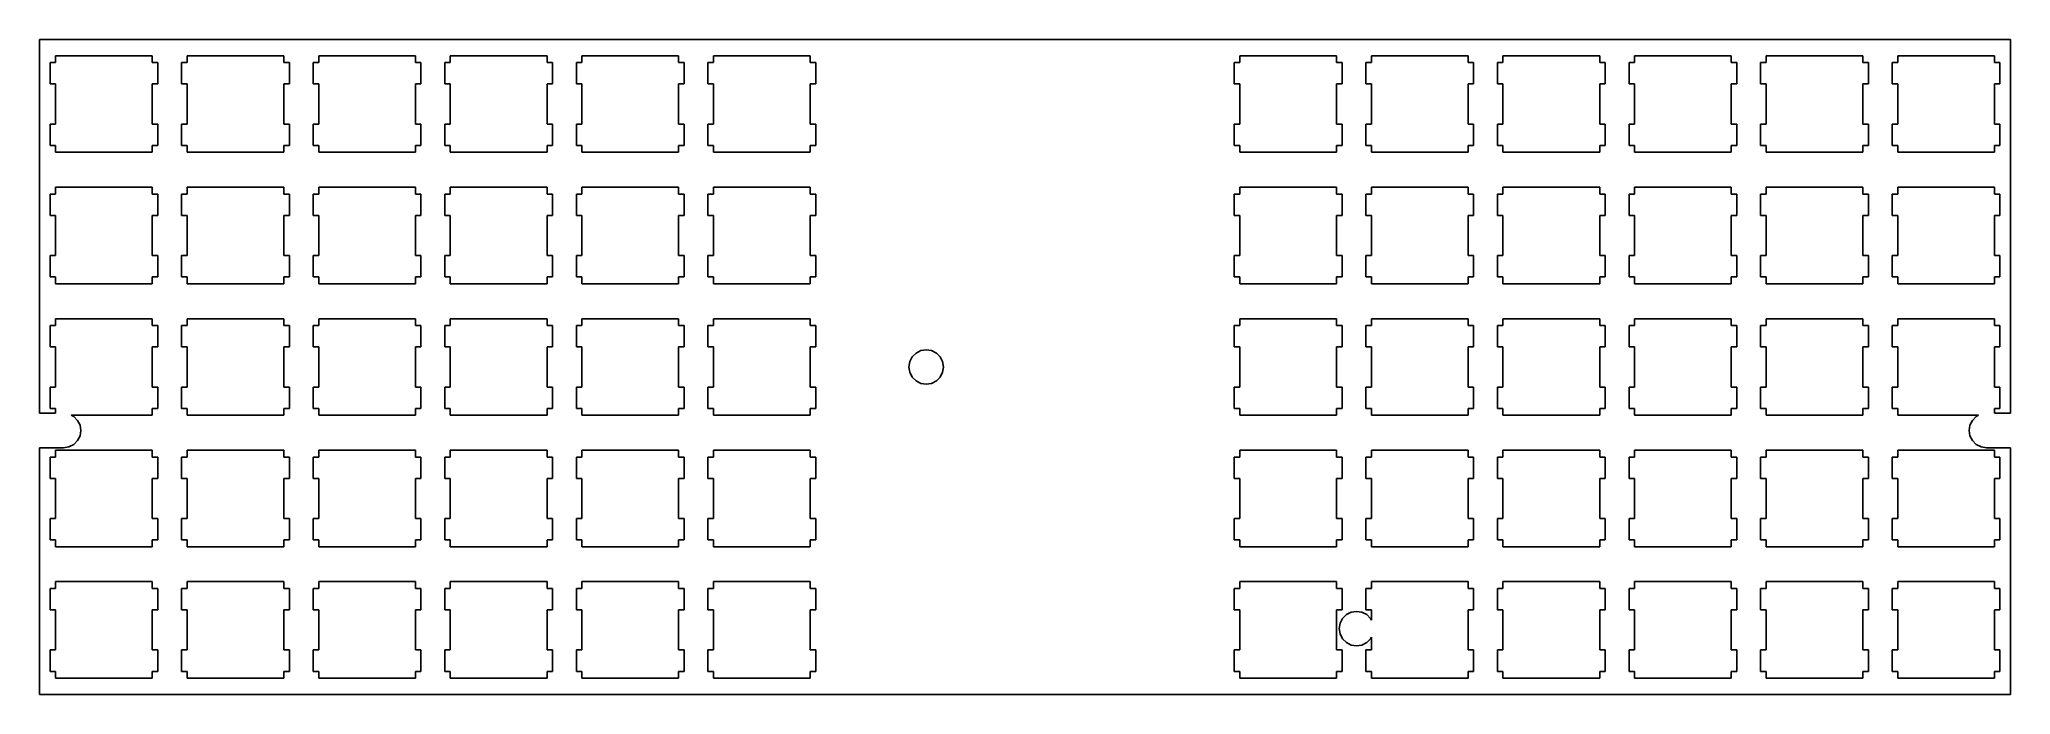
# Model space of a CAD drawing. Extents: x 0 to 285, y 0 to 95.
import ezdxf

# ---------------------------------------------------------------- set-up
doc = ezdxf.new("R2010")
doc.units = 0
doc.layers.get('0').update_dxf_attribs({"linetype": 'CONTINUOUS'})

msp = doc.modelspace()

# ---------------------------------------------------------------- linework, layer by layer
at = {"color": 0}
for p, q in [((0.09508, 40.9924), (0.09508, 95.1548)), ((0.09508, 95.1548), (285.47, 95.1548)), ((285.47, 95.1548), (285.47, 40.9924)), ((2.43086, 91.7938), (1.6316, 91.7938)), ((1.6316, 91.7938), (1.6316, 88.6933)), ((2.43086, 92.7929), (2.43086, 91.7938)), ((16.4331, 92.7929), (2.43086, 92.7929)), ((16.4331, 91.7938), (16.4331, 92.7929)), ((17.231, 91.7938), (16.4331, 91.7938)), ((17.231, 88.6933), (17.231, 91.7938)), ((21.4809, 91.7938), (20.683, 91.7938)), ((20.683, 91.7938), (20.683, 88.6933)), ((21.4809, 92.7929), (21.4809, 91.7938)), ((35.4817, 92.7929), (21.4809, 92.7929)), ((35.4817, 91.7938), (35.4817, 92.7929)), ((36.2811, 91.7938), (35.4817, 91.7938)), ((36.2811, 88.6933), (36.2811, 91.7938)), ((40.531, 91.7938), (39.7316, 91.7938)), ((39.7316, 91.7938), (39.7316, 88.6933)), ((40.531, 92.7929), (40.531, 91.7938)), ((54.5317, 92.7929), (40.531, 92.7929)), ((54.5317, 91.7938), (54.5317, 92.7929)), ((55.3311, 91.7938), (54.5317, 91.7938)), ((55.3311, 88.6933), (55.3311, 91.7938)), ((59.581, 91.7938), (58.7816, 91.7938)), ((58.7816, 91.7938), (58.7816, 88.6933)), ((59.581, 92.7929), (59.581, 91.7938)), ((73.5817, 92.7929), (59.581, 92.7929)), ((73.5817, 91.7938), (73.5817, 92.7929)), ((74.3825, 91.7938), (73.5817, 91.7938)), ((74.3825, 88.6933), (74.3825, 91.7938)), ((78.6324, 91.7938), (77.8316, 91.7938)), ((77.8316, 91.7938), (77.8316, 88.6933)), ((78.6324, 92.7929), (78.6324, 91.7938)), ((92.6331, 92.7929), (78.6324, 92.7929)), ((92.6331, 91.7938), (92.6331, 92.7929)), ((93.4325, 91.7938), (92.6331, 91.7938)), ((93.4325, 88.6933), (93.4325, 91.7938)), ((97.6824, 91.7938), (96.883, 91.7938)), ((96.883, 91.7938), (96.883, 88.6933)), ((97.6824, 92.7929), (97.6824, 91.7938)), ((111.683, 92.7929), (97.6824, 92.7929)), ((111.683, 91.7938), (111.683, 92.7929)), ((112.482, 91.7938), (111.683, 91.7938)), ((112.482, 88.6933), (112.482, 91.7938)), ((173.882, 91.7938), (173.082, 91.7938)), ((173.082, 91.7938), (173.082, 88.6933)), ((173.882, 92.7929), (173.882, 91.7938)), ((187.883, 92.7929), (173.882, 92.7929)), ((187.883, 91.7938), (187.883, 92.7929)), ((188.681, 91.7938), (187.883, 91.7938)), ((188.681, 88.6933), (188.681, 91.7938)), ((192.931, 91.7938), (192.133, 91.7938)), ((192.133, 91.7938), (192.133, 88.6933)), ((192.931, 92.7929), (192.931, 91.7938)), ((206.932, 92.7929), (192.931, 92.7929)), ((206.932, 91.7938), (206.932, 92.7929)), ((207.732, 91.7938), (206.932, 91.7938)), ((207.732, 88.6933), (207.732, 91.7938)), ((211.982, 91.7938), (211.182, 91.7938)), ((211.182, 91.7938), (211.182, 88.6933)), ((211.982, 92.7929), (211.982, 91.7938)), ((225.983, 92.7929), (211.982, 92.7929)), ((225.983, 91.7938), (225.983, 92.7929)), ((226.782, 91.7938), (225.983, 91.7938)), ((226.782, 88.6933), (226.782, 91.7938)), ((231.032, 91.7938), (230.233, 91.7938)), ((230.233, 91.7938), (230.233, 88.6933)), ((231.032, 92.7929), (231.032, 91.7938)), ((245.033, 92.7929), (231.032, 92.7929)), ((245.033, 91.7938), (245.033, 92.7929)), ((245.831, 91.7938), (245.033, 91.7938)), ((245.831, 88.6933), (245.831, 91.7938)), ((250.081, 91.7938), (249.283, 91.7938)), ((249.283, 91.7938), (249.283, 88.6933)), ((250.081, 92.7929), (250.081, 91.7938)), ((264.082, 92.7929), (250.081, 92.7929)), ((264.082, 91.7938), (264.082, 92.7929)), ((264.881, 91.7938), (264.082, 91.7938)), ((264.881, 88.6933), (264.881, 91.7938)), ((269.131, 91.7938), (268.332, 91.7938)), ((268.332, 91.7938), (268.332, 88.6933)), ((269.131, 92.7929), (269.131, 91.7938)), ((283.132, 92.7929), (269.131, 92.7929)), ((283.132, 91.7938), (283.132, 92.7929)), ((283.931, 91.7938), (283.132, 91.7938)), ((283.931, 88.6933), (283.931, 91.7938)), ((1.6316, 88.6933), (2.43086, 88.6933)), ((2.43086, 88.6933), (2.43086, 82.8933)), ((16.4331, 82.8933), (16.4331, 88.6933)), ((16.4331, 88.6933), (17.231, 88.6933)), ((20.683, 88.6933), (21.4809, 88.6933)), ((21.4809, 88.6933), (21.4809, 82.8933)), ((35.4817, 82.8933), (35.4817, 88.6933)), ((35.4817, 88.6933), (36.2811, 88.6933)), ((39.7316, 88.6933), (40.531, 88.6933)), ((40.531, 88.6933), (40.531, 82.8933)), ((54.5317, 82.8933), (54.5317, 88.6933)), ((54.5317, 88.6933), (55.3311, 88.6933)), ((58.7816, 88.6933), (59.581, 88.6933)), ((59.581, 88.6933), (59.581, 82.8933)), ((73.5817, 82.8933), (73.5817, 88.6933)), ((73.5817, 88.6933), (74.3825, 88.6933)), ((77.8316, 88.6933), (78.6324, 88.6933)), ((78.6324, 88.6933), (78.6324, 82.8933)), ((92.6331, 82.8933), (92.6331, 88.6933)), ((92.6331, 88.6933), (93.4325, 88.6933)), ((96.883, 88.6933), (97.6824, 88.6933)), ((97.6824, 88.6933), (97.6824, 82.8933)), ((111.683, 82.8933), (111.683, 88.6933)), ((111.683, 88.6933), (112.482, 88.6933)), ((173.082, 88.6933), (173.882, 88.6933)), ((173.882, 88.6933), (173.882, 82.8933)), ((187.883, 82.8933), (187.883, 88.6933)), ((187.883, 88.6933), (188.681, 88.6933)), ((192.133, 88.6933), (192.931, 88.6933)), ((192.931, 88.6933), (192.931, 82.8933)), ((206.932, 82.8933), (206.932, 88.6933)), ((206.932, 88.6933), (207.732, 88.6933)), ((211.182, 88.6933), (211.982, 88.6933)), ((211.982, 88.6933), (211.982, 82.8933)), ((225.983, 82.8933), (225.983, 88.6933)), ((225.983, 88.6933), (226.782, 88.6933)), ((230.233, 88.6933), (231.032, 88.6933)), ((231.032, 88.6933), (231.032, 82.8933)), ((245.033, 82.8933), (245.033, 88.6933)), ((245.033, 88.6933), (245.831, 88.6933)), ((249.283, 88.6933), (250.081, 88.6933)), ((250.081, 88.6933), (250.081, 82.8933)), ((264.082, 82.8933), (264.082, 88.6933)), ((264.082, 88.6933), (264.881, 88.6933)), ((268.332, 88.6933), (269.131, 88.6933)), ((269.131, 88.6933), (269.131, 82.8933)), ((283.132, 82.8933), (283.132, 88.6933)), ((283.132, 88.6933), (283.931, 88.6933)), ((2.43086, 82.8933), (1.6316, 82.8933)), ((1.6316, 82.8933), (1.6316, 79.7941)), ((17.231, 82.8933), (16.4331, 82.8933)), ((17.231, 79.7941), (17.231, 82.8933)), ((21.4809, 82.8933), (20.683, 82.8933)), ((20.683, 82.8933), (20.683, 79.7941)), ((36.2811, 82.8933), (35.4817, 82.8933)), ((36.2811, 79.7941), (36.2811, 82.8933)), ((40.531, 82.8933), (39.7316, 82.8933)), ((39.7316, 82.8933), (39.7316, 79.7941)), ((55.3311, 82.8933), (54.5317, 82.8933)), ((55.3311, 79.7941), (55.3311, 82.8933)), ((59.581, 82.8933), (58.7816, 82.8933)), ((58.7816, 82.8933), (58.7816, 79.7941)), ((74.3825, 82.8933), (73.5817, 82.8933)), ((74.3825, 79.7941), (74.3825, 82.8933)), ((78.6324, 82.8933), (77.8316, 82.8933)), ((77.8316, 82.8933), (77.8316, 79.7941)), ((93.4325, 82.8933), (92.6331, 82.8933)), ((93.4325, 79.7941), (93.4325, 82.8933)), ((97.6824, 82.8933), (96.883, 82.8933)), ((96.883, 82.8933), (96.883, 79.7941)), ((112.482, 82.8933), (111.683, 82.8933)), ((112.482, 79.7941), (112.482, 82.8933)), ((173.882, 82.8933), (173.082, 82.8933)), ((173.082, 82.8933), (173.082, 79.7941)), ((188.681, 82.8933), (187.883, 82.8933)), ((188.681, 79.7941), (188.681, 82.8933)), ((192.931, 82.8933), (192.133, 82.8933)), ((192.133, 82.8933), (192.133, 79.7941)), ((207.732, 82.8933), (206.932, 82.8933)), ((207.732, 79.7941), (207.732, 82.8933)), ((211.982, 82.8933), (211.182, 82.8933)), ((211.182, 82.8933), (211.182, 79.7941)), ((226.782, 82.8933), (225.983, 82.8933)), ((226.782, 79.7941), (226.782, 82.8933)), ((231.032, 82.8933), (230.233, 82.8933)), ((230.233, 82.8933), (230.233, 79.7941)), ((245.831, 82.8933), (245.033, 82.8933)), ((245.831, 79.7941), (245.831, 82.8933)), ((250.081, 82.8933), (249.283, 82.8933)), ((249.283, 82.8933), (249.283, 79.7941)), ((264.881, 82.8933), (264.082, 82.8933)), ((264.881, 79.7941), (264.881, 82.8933)), ((269.131, 82.8933), (268.332, 82.8933)), ((268.332, 82.8933), (268.332, 79.7941)), ((283.931, 82.8933), (283.132, 82.8933)), ((283.931, 79.7941), (283.931, 82.8933)), ((1.6316, 79.7941), (2.43086, 79.7941)), ((2.43086, 79.7941), (2.43086, 78.7936)), ((2.43086, 78.7936), (16.4331, 78.7936)), ((16.4331, 78.7936), (16.4331, 79.7941)), ((16.4331, 79.7941), (17.231, 79.7941)), ((20.683, 79.7941), (21.4809, 79.7941)), ((21.4809, 79.7941), (21.4809, 78.7936)), ((21.4809, 78.7936), (35.4817, 78.7936)), ((35.4817, 78.7936), (35.4817, 79.7941)), ((35.4817, 79.7941), (36.2811, 79.7941)), ((39.7316, 79.7941), (40.531, 79.7941)), ((40.531, 79.7941), (40.531, 78.7936)), ((40.531, 78.7936), (54.5317, 78.7936)), ((54.5317, 78.7936), (54.5317, 79.7941)), ((54.5317, 79.7941), (55.3311, 79.7941)), ((58.7816, 79.7941), (59.581, 79.7941)), ((59.581, 79.7941), (59.581, 78.7936)), ((59.581, 78.7936), (73.5817, 78.7936)), ((73.5817, 78.7936), (73.5817, 79.7941)), ((73.5817, 79.7941), (74.3825, 79.7941)), ((77.8316, 79.7941), (78.6324, 79.7941)), ((78.6324, 79.7941), (78.6324, 78.7936)), ((78.6324, 78.7936), (92.6331, 78.7936)), ((92.6331, 78.7936), (92.6331, 79.7941)), ((92.6331, 79.7941), (93.4325, 79.7941)), ((96.883, 79.7941), (97.6824, 79.7941)), ((97.6824, 79.7941), (97.6824, 78.7936)), ((97.6824, 78.7936), (111.683, 78.7936)), ((111.683, 78.7936), (111.683, 79.7941)), ((111.683, 79.7941), (112.482, 79.7941)), ((173.082, 79.7941), (173.882, 79.7941)), ((173.882, 79.7941), (173.882, 78.7936)), ((173.882, 78.7936), (187.883, 78.7936)), ((187.883, 78.7936), (187.883, 79.7941)), ((187.883, 79.7941), (188.681, 79.7941)), ((192.133, 79.7941), (192.931, 79.7941)), ((192.931, 79.7941), (192.931, 78.7936)), ((192.931, 78.7936), (206.932, 78.7936)), ((206.932, 78.7936), (206.932, 79.7941)), ((206.932, 79.7941), (207.732, 79.7941)), ((211.182, 79.7941), (211.982, 79.7941)), ((211.982, 79.7941), (211.982, 78.7936)), ((211.982, 78.7936), (225.983, 78.7936)), ((225.983, 78.7936), (225.983, 79.7941)), ((225.983, 79.7941), (226.782, 79.7941)), ((230.233, 79.7941), (231.032, 79.7941)), ((231.032, 79.7941), (231.032, 78.7936)), ((231.032, 78.7936), (245.033, 78.7936)), ((245.033, 78.7936), (245.033, 79.7941)), ((245.033, 79.7941), (245.831, 79.7941)), ((249.283, 79.7941), (250.081, 79.7941)), ((250.081, 79.7941), (250.081, 78.7936)), ((250.081, 78.7936), (264.082, 78.7936)), ((264.082, 78.7936), (264.082, 79.7941)), ((264.082, 79.7941), (264.881, 79.7941)), ((268.332, 79.7941), (269.131, 79.7941)), ((269.131, 79.7941), (269.131, 78.7936)), ((269.131, 78.7936), (283.132, 78.7936)), ((283.132, 78.7936), (283.132, 79.7941)), ((283.132, 79.7941), (283.931, 79.7941)), ((2.43086, 72.7438), (1.6316, 72.7438)), ((1.6316, 72.7438), (1.6316, 69.6433)), ((2.43086, 73.7429), (2.43086, 72.7438)), ((16.4331, 73.7429), (2.43086, 73.7429)), ((16.4331, 72.7438), (16.4331, 73.7429)), ((17.231, 72.7438), (16.4331, 72.7438)), ((17.231, 69.6433), (17.231, 72.7438)), ((21.4809, 72.7438), (20.683, 72.7438)), ((20.683, 72.7438), (20.683, 69.6433)), ((21.4809, 73.7429), (21.4809, 72.7438)), ((35.4817, 73.7429), (21.4809, 73.7429)), ((35.4817, 72.7438), (35.4817, 73.7429)), ((36.2811, 72.7438), (35.4817, 72.7438)), ((36.2811, 69.6433), (36.2811, 72.7438)), ((40.531, 72.7438), (39.7316, 72.7438)), ((39.7316, 72.7438), (39.7316, 69.6433)), ((40.531, 73.7429), (40.531, 72.7438)), ((54.5317, 73.7429), (40.531, 73.7429)), ((54.5317, 72.7438), (54.5317, 73.7429)), ((55.3311, 72.7438), (54.5317, 72.7438)), ((55.3311, 69.6433), (55.3311, 72.7438)), ((59.581, 72.7438), (58.7816, 72.7438)), ((58.7816, 72.7438), (58.7816, 69.6433)), ((59.581, 73.7429), (59.581, 72.7438)), ((73.5817, 73.7429), (59.581, 73.7429)), ((73.5817, 72.7438), (73.5817, 73.7429)), ((74.3825, 72.7438), (73.5817, 72.7438)), ((74.3825, 69.6433), (74.3825, 72.7438)), ((78.6324, 72.7438), (77.8316, 72.7438)), ((77.8316, 72.7438), (77.8316, 69.6433)), ((78.6324, 73.7429), (78.6324, 72.7438)), ((92.6331, 73.7429), (78.6324, 73.7429)), ((92.6331, 72.7438), (92.6331, 73.7429)), ((93.4325, 72.7438), (92.6331, 72.7438)), ((93.4325, 69.6433), (93.4325, 72.7438)), ((97.6824, 72.7438), (96.883, 72.7438)), ((96.883, 72.7438), (96.883, 69.6433)), ((97.6824, 73.7429), (97.6824, 72.7438)), ((111.683, 73.7429), (97.6824, 73.7429)), ((111.683, 72.7438), (111.683, 73.7429)), ((112.482, 72.7438), (111.683, 72.7438)), ((112.482, 69.6433), (112.482, 72.7438)), ((173.882, 72.7438), (173.082, 72.7438)), ((173.082, 72.7438), (173.082, 69.6433)), ((173.882, 73.7429), (173.882, 72.7438)), ((187.883, 73.7429), (173.882, 73.7429)), ((187.883, 72.7438), (187.883, 73.7429)), ((188.681, 72.7438), (187.883, 72.7438)), ((188.681, 69.6433), (188.681, 72.7438)), ((192.931, 72.7438), (192.133, 72.7438)), ((192.133, 72.7438), (192.133, 69.6433)), ((192.931, 73.7429), (192.931, 72.7438)), ((206.932, 73.7429), (192.931, 73.7429)), ((206.932, 72.7438), (206.932, 73.7429)), ((207.732, 72.7438), (206.932, 72.7438)), ((207.732, 69.6433), (207.732, 72.7438)), ((211.982, 72.7438), (211.182, 72.7438)), ((211.182, 72.7438), (211.182, 69.6433)), ((211.982, 73.7429), (211.982, 72.7438)), ((225.983, 73.7429), (211.982, 73.7429)), ((225.983, 72.7438), (225.983, 73.7429)), ((226.782, 72.7438), (225.983, 72.7438)), ((226.782, 69.6433), (226.782, 72.7438)), ((231.032, 72.7438), (230.233, 72.7438)), ((230.233, 72.7438), (230.233, 69.6433)), ((231.032, 73.7429), (231.032, 72.7438)), ((245.033, 73.7429), (231.032, 73.7429)), ((245.033, 72.7438), (245.033, 73.7429)), ((245.831, 72.7438), (245.033, 72.7438)), ((245.831, 69.6433), (245.831, 72.7438)), ((250.081, 72.7438), (249.283, 72.7438)), ((249.283, 72.7438), (249.283, 69.6433)), ((250.081, 73.7429), (250.081, 72.7438)), ((264.082, 73.7429), (250.081, 73.7429)), ((264.082, 72.7438), (264.082, 73.7429)), ((264.881, 72.7438), (264.082, 72.7438)), ((264.881, 69.6433), (264.881, 72.7438)), ((269.131, 72.7438), (268.332, 72.7438)), ((268.332, 72.7438), (268.332, 69.6433)), ((269.131, 73.7429), (269.131, 72.7438)), ((283.132, 73.7429), (269.131, 73.7429)), ((283.132, 72.7438), (283.132, 73.7429)), ((283.931, 72.7438), (283.132, 72.7438)), ((283.931, 69.6433), (283.931, 72.7438)), ((1.6316, 69.6433), (2.43086, 69.6433)), ((2.43086, 69.6433), (2.43086, 63.8433)), ((16.4331, 63.8433), (16.4331, 69.6433)), ((16.4331, 69.6433), (17.231, 69.6433)), ((20.683, 69.6433), (21.4809, 69.6433)), ((21.4809, 69.6433), (21.4809, 63.8433)), ((35.4817, 63.8433), (35.4817, 69.6433)), ((35.4817, 69.6433), (36.2811, 69.6433)), ((39.7316, 69.6433), (40.531, 69.6433)), ((40.531, 69.6433), (40.531, 63.8433)), ((54.5317, 63.8433), (54.5317, 69.6433)), ((54.5317, 69.6433), (55.3311, 69.6433)), ((58.7816, 69.6433), (59.581, 69.6433)), ((59.581, 69.6433), (59.581, 63.8433)), ((73.5817, 63.8433), (73.5817, 69.6433)), ((73.5817, 69.6433), (74.3825, 69.6433)), ((77.8316, 69.6433), (78.6324, 69.6433)), ((78.6324, 69.6433), (78.6324, 63.8433)), ((92.6331, 63.8433), (92.6331, 69.6433)), ((92.6331, 69.6433), (93.4325, 69.6433)), ((96.883, 69.6433), (97.6824, 69.6433)), ((97.6824, 69.6433), (97.6824, 63.8433)), ((111.683, 63.8433), (111.683, 69.6433)), ((111.683, 69.6433), (112.482, 69.6433)), ((173.082, 69.6433), (173.882, 69.6433)), ((173.882, 69.6433), (173.882, 63.8433)), ((187.883, 63.8433), (187.883, 69.6433)), ((187.883, 69.6433), (188.681, 69.6433)), ((192.133, 69.6433), (192.931, 69.6433)), ((192.931, 69.6433), (192.931, 63.8433)), ((206.932, 63.8433), (206.932, 69.6433)), ((206.932, 69.6433), (207.732, 69.6433)), ((211.182, 69.6433), (211.982, 69.6433)), ((211.982, 69.6433), (211.982, 63.8433)), ((225.983, 63.8433), (225.983, 69.6433)), ((225.983, 69.6433), (226.782, 69.6433)), ((230.233, 69.6433), (231.032, 69.6433)), ((231.032, 69.6433), (231.032, 63.8433)), ((245.033, 63.8433), (245.033, 69.6433)), ((245.033, 69.6433), (245.831, 69.6433)), ((249.283, 69.6433), (250.081, 69.6433)), ((250.081, 69.6433), (250.081, 63.8433)), ((264.082, 63.8433), (264.082, 69.6433)), ((264.082, 69.6433), (264.881, 69.6433)), ((268.332, 69.6433), (269.131, 69.6433)), ((269.131, 69.6433), (269.131, 63.8433)), ((283.132, 63.8433), (283.132, 69.6433)), ((283.132, 69.6433), (283.931, 69.6433)), ((2.43086, 63.8433), (1.6316, 63.8433)), ((1.6316, 63.8433), (1.6316, 60.7441)), ((17.231, 63.8433), (16.4331, 63.8433)), ((17.231, 60.7441), (17.231, 63.8433)), ((21.4809, 63.8433), (20.683, 63.8433)), ((20.683, 63.8433), (20.683, 60.7441)), ((36.2811, 63.8433), (35.4817, 63.8433)), ((36.2811, 60.7441), (36.2811, 63.8433)), ((40.531, 63.8433), (39.7316, 63.8433)), ((39.7316, 63.8433), (39.7316, 60.7441)), ((55.3311, 63.8433), (54.5317, 63.8433)), ((55.3311, 60.7441), (55.3311, 63.8433)), ((59.581, 63.8433), (58.7816, 63.8433)), ((58.7816, 63.8433), (58.7816, 60.7441)), ((74.3825, 63.8433), (73.5817, 63.8433)), ((74.3825, 60.7441), (74.3825, 63.8433)), ((78.6324, 63.8433), (77.8316, 63.8433)), ((77.8316, 63.8433), (77.8316, 60.7441)), ((93.4325, 63.8433), (92.6331, 63.8433)), ((93.4325, 60.7441), (93.4325, 63.8433)), ((97.6824, 63.8433), (96.883, 63.8433)), ((96.883, 63.8433), (96.883, 60.7441)), ((112.482, 63.8433), (111.683, 63.8433)), ((112.482, 60.7441), (112.482, 63.8433)), ((173.882, 63.8433), (173.082, 63.8433)), ((173.082, 63.8433), (173.082, 60.7441)), ((188.681, 63.8433), (187.883, 63.8433)), ((188.681, 60.7441), (188.681, 63.8433)), ((192.931, 63.8433), (192.133, 63.8433)), ((192.133, 63.8433), (192.133, 60.7441)), ((207.732, 63.8433), (206.932, 63.8433)), ((207.732, 60.7441), (207.732, 63.8433)), ((211.982, 63.8433), (211.182, 63.8433)), ((211.182, 63.8433), (211.182, 60.7441)), ((226.782, 63.8433), (225.983, 63.8433)), ((226.782, 60.7441), (226.782, 63.8433)), ((231.032, 63.8433), (230.233, 63.8433)), ((230.233, 63.8433), (230.233, 60.7441)), ((245.831, 63.8433), (245.033, 63.8433)), ((245.831, 60.7441), (245.831, 63.8433)), ((250.081, 63.8433), (249.283, 63.8433)), ((249.283, 63.8433), (249.283, 60.7441)), ((264.881, 63.8433), (264.082, 63.8433)), ((264.881, 60.7441), (264.881, 63.8433)), ((269.131, 63.8433), (268.332, 63.8433)), ((268.332, 63.8433), (268.332, 60.7441)), ((283.931, 63.8433), (283.132, 63.8433)), ((283.931, 60.7441), (283.931, 63.8433)), ((1.6316, 60.7441), (2.43086, 60.7441)), ((2.43086, 60.7441), (2.43086, 59.7436)), ((16.4331, 59.7436), (16.4331, 60.7441)), ((16.4331, 60.7441), (17.231, 60.7441)), ((20.683, 60.7441), (21.4809, 60.7441)), ((21.4809, 60.7441), (21.4809, 59.7436)), ((35.4817, 59.7436), (35.4817, 60.7441)), ((35.4817, 60.7441), (36.2811, 60.7441)), ((39.7316, 60.7441), (40.531, 60.7441)), ((40.531, 60.7441), (40.531, 59.7436)), ((54.5317, 59.7436), (54.5317, 60.7441)), ((54.5317, 60.7441), (55.3311, 60.7441)), ((58.7816, 60.7441), (59.581, 60.7441)), ((59.581, 60.7441), (59.581, 59.7436)), ((73.5817, 59.7436), (73.5817, 60.7441)), ((73.5817, 60.7441), (74.3825, 60.7441)), ((77.8316, 60.7441), (78.6324, 60.7441)), ((78.6324, 60.7441), (78.6324, 59.7436)), ((92.6331, 59.7436), (92.6331, 60.7441)), ((92.6331, 60.7441), (93.4325, 60.7441)), ((96.883, 60.7441), (97.6824, 60.7441)), ((97.6824, 60.7441), (97.6824, 59.7436)), ((111.683, 59.7436), (111.683, 60.7441)), ((111.683, 60.7441), (112.482, 60.7441)), ((173.082, 60.7441), (173.882, 60.7441)), ((173.882, 60.7441), (173.882, 59.7436)), ((187.883, 59.7436), (187.883, 60.7441)), ((187.883, 60.7441), (188.681, 60.7441)), ((192.133, 60.7441), (192.931, 60.7441)), ((192.931, 60.7441), (192.931, 59.7436)), ((206.932, 59.7436), (206.932, 60.7441)), ((206.932, 60.7441), (207.732, 60.7441)), ((211.182, 60.7441), (211.982, 60.7441)), ((211.982, 60.7441), (211.982, 59.7436)), ((225.983, 59.7436), (225.983, 60.7441)), ((225.983, 60.7441), (226.782, 60.7441)), ((230.233, 60.7441), (231.032, 60.7441)), ((231.032, 60.7441), (231.032, 59.7436)), ((245.033, 59.7436), (245.033, 60.7441)), ((245.033, 60.7441), (245.831, 60.7441)), ((249.283, 60.7441), (250.081, 60.7441)), ((250.081, 60.7441), (250.081, 59.7436)), ((264.082, 59.7436), (264.082, 60.7441)), ((264.082, 60.7441), (264.881, 60.7441)), ((268.332, 60.7441), (269.131, 60.7441)), ((269.131, 60.7441), (269.131, 59.7436)), ((283.132, 59.7436), (283.132, 60.7441)), ((283.132, 60.7441), (283.931, 60.7441)), ((2.43086, 59.7436), (16.4331, 59.7436)), ((21.4809, 59.7436), (35.4817, 59.7436)), ((40.531, 59.7436), (54.5317, 59.7436)), ((59.581, 59.7436), (73.5817, 59.7436)), ((78.6324, 59.7436), (92.6331, 59.7436)), ((97.6824, 59.7436), (111.683, 59.7436)), ((173.882, 59.7436), (187.883, 59.7436)), ((192.931, 59.7436), (206.932, 59.7436)), ((211.982, 59.7436), (225.983, 59.7436)), ((231.032, 59.7436), (245.033, 59.7436)), ((250.081, 59.7436), (264.082, 59.7436)), ((269.131, 59.7436), (283.132, 59.7436)), ((16.4331, 54.6929), (2.43086, 54.6929)), ((2.43086, 54.6929), (2.43086, 53.6924)), ((16.4331, 53.6924), (16.4331, 54.6929)), ((21.4809, 54.6929), (21.4809, 53.6924)), ((35.4817, 54.6929), (21.4809, 54.6929)), ((35.4817, 53.6924), (35.4817, 54.6929)), ((40.531, 54.6929), (40.531, 53.6924)), ((54.5317, 54.6929), (40.531, 54.6929)), ((54.5317, 53.6924), (54.5317, 54.6929)), ((59.581, 54.6929), (59.581, 53.6924)), ((73.5817, 54.6929), (59.581, 54.6929)), ((73.5817, 53.6924), (73.5817, 54.6929)), ((78.6324, 54.6929), (78.6324, 53.6924)), ((92.6331, 54.6929), (78.6324, 54.6929)), ((92.6331, 53.6924), (92.6331, 54.6929)), ((97.6824, 54.6929), (97.6824, 53.6924)), ((111.683, 54.6929), (97.6824, 54.6929)), ((111.683, 53.6924), (111.683, 54.6929)), ((173.882, 54.6929), (173.882, 53.6924)), ((187.883, 54.6929), (173.882, 54.6929)), ((187.883, 53.6924), (187.883, 54.6929)), ((192.931, 54.6929), (192.931, 53.6924)), ((206.932, 54.6929), (192.931, 54.6929)), ((206.932, 53.6924), (206.932, 54.6929)), ((211.982, 54.6929), (211.982, 53.6924)), ((225.983, 54.6929), (211.982, 54.6929)), ((225.983, 53.6924), (225.983, 54.6929)), ((231.032, 54.6929), (231.032, 53.6924)), ((245.033, 54.6929), (231.032, 54.6929)), ((245.033, 53.6924), (245.033, 54.6929)), ((250.081, 54.6929), (250.081, 53.6924)), ((264.082, 54.6929), (250.081, 54.6929)), ((264.082, 53.6924), (264.082, 54.6929)), ((283.132, 54.6929), (269.131, 54.6929)), ((269.131, 54.6929), (269.131, 53.6924)), ((283.132, 53.6924), (283.132, 54.6929)), ((2.43086, 53.6924), (1.6316, 53.6924)), ((1.6316, 53.6924), (1.6316, 50.5933)), ((17.231, 53.6924), (16.4331, 53.6924)), ((17.231, 50.5933), (17.231, 53.6924)), ((21.4809, 53.6924), (20.683, 53.6924)), ((20.683, 53.6924), (20.683, 50.5933)), ((36.2811, 53.6924), (35.4817, 53.6924)), ((36.2811, 50.5933), (36.2811, 53.6924)), ((40.531, 53.6924), (39.7316, 53.6924)), ((39.7316, 53.6924), (39.7316, 50.5933)), ((55.3311, 53.6924), (54.5317, 53.6924)), ((55.3311, 50.5933), (55.3311, 53.6924)), ((59.581, 53.6924), (58.7816, 53.6924)), ((58.7816, 53.6924), (58.7816, 50.5933)), ((74.3825, 53.6924), (73.5817, 53.6924)), ((74.3825, 50.5933), (74.3825, 53.6924)), ((78.6324, 53.6924), (77.8316, 53.6924)), ((77.8316, 53.6924), (77.8316, 50.5933)), ((93.4325, 53.6924), (92.6331, 53.6924)), ((93.4325, 50.5933), (93.4325, 53.6924)), ((97.6824, 53.6924), (96.883, 53.6924)), ((96.883, 53.6924), (96.883, 50.5933)), ((112.482, 53.6924), (111.683, 53.6924)), ((112.482, 50.5933), (112.482, 53.6924)), ((173.882, 53.6924), (173.082, 53.6924)), ((173.082, 53.6924), (173.082, 50.5933)), ((188.681, 53.6924), (187.883, 53.6924)), ((188.681, 50.5933), (188.681, 53.6924)), ((192.931, 53.6924), (192.133, 53.6924)), ((192.133, 53.6924), (192.133, 50.5933)), ((207.732, 53.6924), (206.932, 53.6924)), ((207.732, 50.5933), (207.732, 53.6924)), ((211.982, 53.6924), (211.182, 53.6924)), ((211.182, 53.6924), (211.182, 50.5933)), ((226.782, 53.6924), (225.983, 53.6924)), ((226.782, 50.5933), (226.782, 53.6924)), ((231.032, 53.6924), (230.233, 53.6924)), ((230.233, 53.6924), (230.233, 50.5933)), ((245.831, 53.6924), (245.033, 53.6924)), ((245.831, 50.5933), (245.831, 53.6924)), ((250.081, 53.6924), (249.283, 53.6924)), ((249.283, 53.6924), (249.283, 50.5933)), ((264.881, 53.6924), (264.082, 53.6924)), ((264.881, 50.5933), (264.881, 53.6924)), ((269.131, 53.6924), (268.332, 53.6924)), ((268.332, 53.6924), (268.332, 50.5933)), ((283.931, 53.6924), (283.132, 53.6924)), ((283.931, 50.5933), (283.931, 53.6924)), ((1.6316, 50.5933), (2.43086, 50.5933)), ((2.43086, 50.5933), (2.43086, 44.7933)), ((16.4331, 44.7933), (16.4331, 50.5933)), ((16.4331, 50.5933), (17.231, 50.5933)), ((20.683, 50.5933), (21.4809, 50.5933)), ((21.4809, 50.5933), (21.4809, 44.7933)), ((35.4817, 44.7933), (35.4817, 50.5933)), ((35.4817, 50.5933), (36.2811, 50.5933)), ((39.7316, 50.5933), (40.531, 50.5933)), ((40.531, 50.5933), (40.531, 44.7933)), ((54.5317, 44.7933), (54.5317, 50.5933)), ((54.5317, 50.5933), (55.3311, 50.5933)), ((58.7816, 50.5933), (59.581, 50.5933)), ((59.581, 50.5933), (59.581, 44.7933)), ((73.5817, 44.7933), (73.5817, 50.5933)), ((73.5817, 50.5933), (74.3825, 50.5933)), ((77.8316, 50.5933), (78.6324, 50.5933)), ((78.6324, 50.5933), (78.6324, 44.7933)), ((92.6331, 44.7933), (92.6331, 50.5933)), ((92.6331, 50.5933), (93.4325, 50.5933)), ((96.883, 50.5933), (97.6824, 50.5933)), ((97.6824, 50.5933), (97.6824, 44.7933)), ((111.683, 44.7933), (111.683, 50.5933)), ((111.683, 50.5933), (112.482, 50.5933)), ((126.46, 49.1613), (126.103, 48.4657)), ((127.014, 49.7156), (126.46, 49.1613)), ((127.711, 50.0712), (127.014, 49.7156)), ((128.484, 50.1908), (127.711, 50.0712)), ((129.256, 50.0712), (128.484, 50.1908)), ((129.953, 49.7156), (129.256, 50.0712)), ((130.506, 49.1613), (129.953, 49.7156)), ((130.86, 48.4657), (130.506, 49.1613)), ((173.082, 50.5933), (173.882, 50.5933)), ((173.882, 50.5933), (173.882, 44.7933)), ((187.883, 44.7933), (187.883, 50.5933)), ((187.883, 50.5933), (188.681, 50.5933)), ((192.133, 50.5933), (192.931, 50.5933)), ((192.931, 50.5933), (192.931, 44.7933)), ((206.932, 44.7933), (206.932, 50.5933)), ((206.932, 50.5933), (207.732, 50.5933)), ((211.182, 50.5933), (211.982, 50.5933)), ((211.982, 50.5933), (211.982, 44.7933)), ((225.983, 44.7933), (225.983, 50.5933)), ((225.983, 50.5933), (226.782, 50.5933)), ((230.233, 50.5933), (231.032, 50.5933)), ((231.032, 50.5933), (231.032, 44.7933)), ((245.033, 44.7933), (245.033, 50.5933)), ((245.033, 50.5933), (245.831, 50.5933)), ((249.283, 50.5933), (250.081, 50.5933)), ((250.081, 50.5933), (250.081, 44.7933)), ((264.082, 44.7933), (264.082, 50.5933)), ((264.082, 50.5933), (264.881, 50.5933)), ((268.332, 50.5933), (269.131, 50.5933)), ((269.131, 50.5933), (269.131, 44.7933)), ((283.132, 44.7933), (283.132, 50.5933)), ((283.132, 50.5933), (283.931, 50.5933)), ((126.103, 48.4657), (125.983, 47.6913)), ((125.983, 47.6913), (126.103, 46.9209)), ((126.103, 46.9209), (126.46, 46.222)), ((126.46, 46.222), (127.014, 45.671)), ((127.014, 45.671), (127.711, 45.314)), ((129.256, 45.314), (129.953, 45.671)), ((129.953, 45.671), (130.506, 46.222)), ((130.506, 46.222), (130.86, 46.9209)), ((130.984, 47.6913), (130.86, 48.4657)), ((130.86, 46.9209), (130.984, 47.6913)), ((2.43086, 44.7933), (1.6316, 44.7933)), ((1.6316, 44.7933), (1.6316, 41.6927)), ((17.231, 44.7933), (16.4331, 44.7933)), ((17.231, 41.6927), (17.231, 44.7933)), ((21.4809, 44.7933), (20.683, 44.7933)), ((20.683, 44.7933), (20.683, 41.6927)), ((36.2811, 44.7933), (35.4817, 44.7933)), ((36.2811, 41.6927), (36.2811, 44.7933)), ((40.531, 44.7933), (39.7316, 44.7933)), ((39.7316, 44.7933), (39.7316, 41.6927)), ((55.3311, 44.7933), (54.5317, 44.7933)), ((55.3311, 41.6927), (55.3311, 44.7933)), ((59.581, 44.7933), (58.7816, 44.7933)), ((58.7816, 44.7933), (58.7816, 41.6927)), ((74.3825, 44.7933), (73.5817, 44.7933)), ((74.3825, 41.6927), (74.3825, 44.7933)), ((78.6324, 44.7933), (77.8316, 44.7933)), ((77.8316, 44.7933), (77.8316, 41.6927)), ((93.4325, 44.7933), (92.6331, 44.7933)), ((93.4325, 41.6927), (93.4325, 44.7933)), ((97.6824, 44.7933), (96.883, 44.7933)), ((96.883, 44.7933), (96.883, 41.6927)), ((112.482, 44.7933), (111.683, 44.7933)), ((112.482, 41.6927), (112.482, 44.7933)), ((127.711, 45.314), (128.484, 45.1915)), ((128.484, 45.1915), (129.256, 45.314)), ((173.882, 44.7933), (173.082, 44.7933)), ((173.082, 44.7933), (173.082, 41.6927)), ((188.681, 44.7933), (187.883, 44.7933)), ((188.681, 41.6927), (188.681, 44.7933)), ((192.931, 44.7933), (192.133, 44.7933)), ((192.133, 44.7933), (192.133, 41.6927)), ((207.732, 44.7933), (206.932, 44.7933)), ((207.732, 41.6927), (207.732, 44.7933)), ((211.982, 44.7933), (211.182, 44.7933)), ((211.182, 44.7933), (211.182, 41.6927)), ((226.782, 44.7933), (225.983, 44.7933)), ((226.782, 41.6927), (226.782, 44.7933)), ((231.032, 44.7933), (230.233, 44.7933)), ((230.233, 44.7933), (230.233, 41.6927)), ((245.831, 44.7933), (245.033, 44.7933)), ((245.831, 41.6927), (245.831, 44.7933)), ((250.081, 44.7933), (249.283, 44.7933)), ((249.283, 44.7933), (249.283, 41.6927)), ((264.881, 44.7933), (264.082, 44.7933)), ((264.881, 41.6927), (264.881, 44.7933)), ((269.131, 44.7933), (268.332, 44.7933)), ((268.332, 44.7933), (268.332, 41.6927)), ((283.931, 44.7933), (283.132, 44.7933)), ((283.931, 41.6927), (283.931, 44.7933)), ((2.43086, 40.9924), (0.09508, 40.9924)), ((1.6316, 41.6927), (2.43086, 41.6927)), ((2.43086, 41.6927), (2.43086, 40.9924)), ((5.06293, 40.5158), (4.71428, 40.6922)), ((4.71428, 40.6922), (16.4331, 40.6922)), ((5.61689, 39.963), (5.06293, 40.5158)), ((5.97242, 39.2659), (5.61689, 39.963)), ((16.4331, 40.6922), (16.4331, 41.6927)), ((16.4331, 41.6927), (17.231, 41.6927)), ((20.683, 41.6927), (21.4809, 41.6927)), ((21.4809, 41.6927), (21.4809, 40.6922)), ((21.4809, 40.6922), (35.4817, 40.6922)), ((35.4817, 40.6922), (35.4817, 41.6927)), ((35.4817, 41.6927), (36.2811, 41.6927)), ((39.7316, 41.6927), (40.531, 41.6927)), ((40.531, 41.6927), (40.531, 40.6922)), ((40.531, 40.6922), (54.5317, 40.6922)), ((54.5317, 40.6922), (54.5317, 41.6927)), ((54.5317, 41.6927), (55.3311, 41.6927)), ((58.7816, 41.6927), (59.581, 41.6927)), ((59.581, 41.6927), (59.581, 40.6922)), ((59.581, 40.6922), (73.5817, 40.6922)), ((73.5817, 40.6922), (73.5817, 41.6927)), ((73.5817, 41.6927), (74.3825, 41.6927)), ((77.8316, 41.6927), (78.6324, 41.6927)), ((78.6324, 41.6927), (78.6324, 40.6922)), ((78.6324, 40.6922), (92.6331, 40.6922)), ((92.6331, 40.6922), (92.6331, 41.6927)), ((92.6331, 41.6927), (93.4325, 41.6927)), ((96.883, 41.6927), (97.6824, 41.6927)), ((97.6824, 41.6927), (97.6824, 40.6922)), ((97.6824, 40.6922), (111.683, 40.6922)), ((111.683, 40.6922), (111.683, 41.6927)), ((111.683, 41.6927), (112.482, 41.6927)), ((173.082, 41.6927), (173.882, 41.6927)), ((173.882, 41.6927), (173.882, 40.6922)), ((173.882, 40.6922), (187.883, 40.6922)), ((187.883, 40.6922), (187.883, 41.6927)), ((187.883, 41.6927), (188.681, 41.6927)), ((192.133, 41.6927), (192.931, 41.6927)), ((192.931, 41.6927), (192.931, 40.6922)), ((192.931, 40.6922), (206.932, 40.6922)), ((206.932, 40.6922), (206.932, 41.6927)), ((206.932, 41.6927), (207.732, 41.6927)), ((211.182, 41.6927), (211.982, 41.6927)), ((211.982, 41.6927), (211.982, 40.6922)), ((211.982, 40.6922), (225.983, 40.6922)), ((225.983, 40.6922), (225.983, 41.6927)), ((225.983, 41.6927), (226.782, 41.6927)), ((230.233, 41.6927), (231.032, 41.6927)), ((231.032, 41.6927), (231.032, 40.6922)), ((231.032, 40.6922), (245.033, 40.6922)), ((245.033, 40.6922), (245.033, 41.6927)), ((245.033, 41.6927), (245.831, 41.6927)), ((249.283, 41.6927), (250.081, 41.6927)), ((250.081, 41.6927), (250.081, 40.6922)), ((250.081, 40.6922), (264.082, 40.6922)), ((264.082, 40.6922), (264.082, 41.6927)), ((264.082, 41.6927), (264.881, 41.6927)), ((268.332, 41.6927), (269.131, 41.6927)), ((269.131, 41.6927), (269.131, 40.6922)), ((269.131, 40.6922), (280.85, 40.6922)), ((279.947, 39.963), (279.593, 39.2659)), ((280.501, 40.5158), (279.947, 39.963)), ((280.85, 40.6922), (280.501, 40.5158)), ((283.132, 40.9924), (283.132, 41.6927)), ((283.132, 41.6927), (283.931, 41.6927)), ((285.47, 40.9924), (283.132, 40.9924)), ((5.61689, 37.0237), (5.97242, 37.7197)), ((6.09505, 38.4926), (5.97242, 39.2659)), ((5.97242, 37.7197), (6.09505, 38.4926)), ((279.593, 39.2659), (279.47, 38.4941)), ((279.47, 38.4941), (279.593, 37.7197)), ((279.593, 37.7197), (279.947, 37.0237)), ((0.09508, 0.22875), (0.09508, 35.9929)), ((0.09508, 35.9929), (3.59392, 35.9929)), ((2.43086, 34.6439), (1.6316, 34.6439)), ((1.6316, 34.6439), (1.6316, 31.5433)), ((2.43086, 35.6429), (2.43086, 34.6439)), ((16.4331, 35.6429), (2.43086, 35.6429)), ((3.59392, 35.9929), (4.367, 36.1142)), ((4.367, 36.1142), (5.06293, 36.4698)), ((5.06293, 36.4698), (5.61689, 37.0237)), ((16.4331, 34.6439), (16.4331, 35.6429)), ((17.231, 34.6439), (16.4331, 34.6439)), ((17.231, 31.5433), (17.231, 34.6439)), ((21.4809, 34.6439), (20.683, 34.6439)), ((20.683, 34.6439), (20.683, 31.5433)), ((21.4809, 35.6429), (21.4809, 34.6439)), ((35.4817, 35.6429), (21.4809, 35.6429)), ((35.4817, 34.6439), (35.4817, 35.6429)), ((36.2811, 34.6439), (35.4817, 34.6439)), ((36.2811, 31.5433), (36.2811, 34.6439)), ((40.531, 34.6439), (39.7316, 34.6439)), ((39.7316, 34.6439), (39.7316, 31.5433)), ((40.531, 35.6429), (40.531, 34.6439)), ((54.5317, 35.6429), (40.531, 35.6429)), ((54.5317, 34.6439), (54.5317, 35.6429)), ((55.3311, 34.6439), (54.5317, 34.6439)), ((55.3311, 31.5433), (55.3311, 34.6439)), ((59.581, 34.6439), (58.7816, 34.6439)), ((58.7816, 34.6439), (58.7816, 31.5433)), ((59.581, 35.6429), (59.581, 34.6439)), ((73.5817, 35.6429), (59.581, 35.6429)), ((73.5817, 34.6439), (73.5817, 35.6429)), ((74.3825, 34.6439), (73.5817, 34.6439)), ((74.3825, 31.5433), (74.3825, 34.6439)), ((78.6324, 34.6439), (77.8316, 34.6439)), ((77.8316, 34.6439), (77.8316, 31.5433)), ((78.6324, 35.6429), (78.6324, 34.6439)), ((92.6331, 35.6429), (78.6324, 35.6429)), ((92.6331, 34.6439), (92.6331, 35.6429)), ((93.4325, 34.6439), (92.6331, 34.6439)), ((93.4325, 31.5433), (93.4325, 34.6439)), ((97.6824, 34.6439), (96.883, 34.6439)), ((96.883, 34.6439), (96.883, 31.5433)), ((97.6824, 35.6429), (97.6824, 34.6439)), ((111.683, 35.6429), (97.6824, 35.6429)), ((111.683, 34.6439), (111.683, 35.6429)), ((112.482, 34.6439), (111.683, 34.6439)), ((112.482, 31.5433), (112.482, 34.6439)), ((173.882, 34.6439), (173.082, 34.6439)), ((173.082, 34.6439), (173.082, 31.5433)), ((173.882, 35.6429), (173.882, 34.6439)), ((187.883, 35.6429), (173.882, 35.6429)), ((187.883, 34.6439), (187.883, 35.6429)), ((188.681, 34.6439), (187.883, 34.6439)), ((188.681, 31.5433), (188.681, 34.6439)), ((192.931, 34.6439), (192.133, 34.6439)), ((192.133, 34.6439), (192.133, 31.5433)), ((192.931, 35.6429), (192.931, 34.6439)), ((206.932, 35.6429), (192.931, 35.6429)), ((206.932, 34.6439), (206.932, 35.6429)), ((207.732, 34.6439), (206.932, 34.6439)), ((207.732, 31.5433), (207.732, 34.6439)), ((211.982, 34.6439), (211.182, 34.6439)), ((211.182, 34.6439), (211.182, 31.5433)), ((211.982, 35.6429), (211.982, 34.6439)), ((225.983, 35.6429), (211.982, 35.6429)), ((225.983, 34.6439), (225.983, 35.6429)), ((226.782, 34.6439), (225.983, 34.6439)), ((226.782, 31.5433), (226.782, 34.6439)), ((231.032, 34.6439), (230.233, 34.6439)), ((230.233, 34.6439), (230.233, 31.5433)), ((231.032, 35.6429), (231.032, 34.6439)), ((245.033, 35.6429), (231.032, 35.6429)), ((245.033, 34.6439), (245.033, 35.6429)), ((245.831, 34.6439), (245.033, 34.6439)), ((245.831, 31.5433), (245.831, 34.6439)), ((250.081, 34.6439), (249.283, 34.6439)), ((249.283, 34.6439), (249.283, 31.5433)), ((250.081, 35.6429), (250.081, 34.6439)), ((264.082, 35.6429), (250.081, 35.6429)), ((264.082, 34.6439), (264.082, 35.6429)), ((264.881, 34.6439), (264.082, 34.6439)), ((264.881, 31.5433), (264.881, 34.6439)), ((269.131, 34.6439), (268.332, 34.6439)), ((268.332, 34.6439), (268.332, 31.5433)), ((269.131, 35.6429), (269.131, 34.6439)), ((283.132, 35.6429), (269.131, 35.6429)), ((279.947, 37.0237), (280.501, 36.4698)), ((280.501, 36.4698), (281.197, 36.1142)), ((281.197, 36.1142), (281.97, 35.9929)), ((281.97, 35.9929), (285.47, 35.9929)), ((283.132, 34.6439), (283.132, 35.6429)), ((283.931, 34.6439), (283.132, 34.6439)), ((283.931, 31.5433), (283.931, 34.6439)), ((285.47, 35.9929), (285.47, 0.22875)), ((1.6316, 31.5433), (2.43086, 31.5433)), ((2.43086, 31.5433), (2.43086, 25.7431)), ((16.4331, 25.7431), (16.4331, 31.5433)), ((16.4331, 31.5433), (17.231, 31.5433)), ((20.683, 31.5433), (21.4809, 31.5433)), ((21.4809, 31.5433), (21.4809, 25.7431)), ((35.4817, 25.7431), (35.4817, 31.5433)), ((35.4817, 31.5433), (36.2811, 31.5433)), ((39.7316, 31.5433), (40.531, 31.5433)), ((40.531, 31.5433), (40.531, 25.7431)), ((54.5317, 25.7431), (54.5317, 31.5433)), ((54.5317, 31.5433), (55.3311, 31.5433)), ((58.7816, 31.5433), (59.581, 31.5433)), ((59.581, 31.5433), (59.581, 25.7431)), ((73.5817, 25.7431), (73.5817, 31.5433)), ((73.5817, 31.5433), (74.3825, 31.5433)), ((77.8316, 31.5433), (78.6324, 31.5433)), ((78.6324, 31.5433), (78.6324, 25.7431)), ((92.6331, 25.7431), (92.6331, 31.5433)), ((92.6331, 31.5433), (93.4325, 31.5433)), ((96.883, 31.5433), (97.6824, 31.5433)), ((97.6824, 31.5433), (97.6824, 25.7431)), ((111.683, 25.7431), (111.683, 31.5433)), ((111.683, 31.5433), (112.482, 31.5433)), ((173.082, 31.5433), (173.882, 31.5433)), ((173.882, 31.5433), (173.882, 25.7431)), ((187.883, 25.7431), (187.883, 31.5433)), ((187.883, 31.5433), (188.681, 31.5433)), ((192.133, 31.5433), (192.931, 31.5433)), ((192.931, 31.5433), (192.931, 25.7431)), ((206.932, 25.7431), (206.932, 31.5433)), ((206.932, 31.5433), (207.732, 31.5433)), ((211.182, 31.5433), (211.982, 31.5433)), ((211.982, 31.5433), (211.982, 25.7431)), ((225.983, 25.7431), (225.983, 31.5433)), ((225.983, 31.5433), (226.782, 31.5433)), ((230.233, 31.5433), (231.032, 31.5433)), ((231.032, 31.5433), (231.032, 25.7431)), ((245.033, 25.7431), (245.033, 31.5433)), ((245.033, 31.5433), (245.831, 31.5433)), ((249.283, 31.5433), (250.081, 31.5433)), ((250.081, 31.5433), (250.081, 25.7431)), ((264.082, 25.7431), (264.082, 31.5433)), ((264.082, 31.5433), (264.881, 31.5433)), ((268.332, 31.5433), (269.131, 31.5433)), ((269.131, 31.5433), (269.131, 25.7431)), ((283.132, 25.7431), (283.132, 31.5433)), ((283.132, 31.5433), (283.931, 31.5433)), ((2.43086, 25.7431), (1.6316, 25.7431)), ((1.6316, 25.7431), (1.6316, 22.6439)), ((17.231, 25.7431), (16.4331, 25.7431)), ((17.231, 22.6439), (17.231, 25.7431)), ((21.4809, 25.7431), (20.683, 25.7431)), ((20.683, 25.7431), (20.683, 22.6439)), ((36.2811, 25.7431), (35.4817, 25.7431)), ((36.2811, 22.6439), (36.2811, 25.7431)), ((40.531, 25.7431), (39.7316, 25.7431)), ((39.7316, 25.7431), (39.7316, 22.6439)), ((55.3311, 25.7431), (54.5317, 25.7431)), ((55.3311, 22.6439), (55.3311, 25.7431)), ((59.581, 25.7431), (58.7816, 25.7431)), ((58.7816, 25.7431), (58.7816, 22.6439)), ((74.3825, 25.7431), (73.5817, 25.7431)), ((74.3825, 22.6439), (74.3825, 25.7431)), ((78.6324, 25.7431), (77.8316, 25.7431)), ((77.8316, 25.7431), (77.8316, 22.6439)), ((93.4325, 25.7431), (92.6331, 25.7431)), ((93.4325, 22.6439), (93.4325, 25.7431)), ((97.6824, 25.7431), (96.883, 25.7431)), ((96.883, 25.7431), (96.883, 22.6439)), ((112.482, 25.7431), (111.683, 25.7431)), ((112.482, 22.6439), (112.482, 25.7431)), ((173.882, 25.7431), (173.082, 25.7431)), ((173.082, 25.7431), (173.082, 22.6439)), ((188.681, 25.7431), (187.883, 25.7431)), ((188.681, 22.6439), (188.681, 25.7431)), ((192.931, 25.7431), (192.133, 25.7431)), ((192.133, 25.7431), (192.133, 22.6439)), ((207.732, 25.7431), (206.932, 25.7431)), ((207.732, 22.6439), (207.732, 25.7431)), ((211.982, 25.7431), (211.182, 25.7431)), ((211.182, 25.7431), (211.182, 22.6439)), ((226.782, 25.7431), (225.983, 25.7431)), ((226.782, 22.6439), (226.782, 25.7431)), ((231.032, 25.7431), (230.233, 25.7431)), ((230.233, 25.7431), (230.233, 22.6439)), ((245.831, 25.7431), (245.033, 25.7431)), ((245.831, 22.6439), (245.831, 25.7431)), ((250.081, 25.7431), (249.283, 25.7431)), ((249.283, 25.7431), (249.283, 22.6439)), ((264.881, 25.7431), (264.082, 25.7431)), ((264.881, 22.6439), (264.881, 25.7431)), ((269.131, 25.7431), (268.332, 25.7431)), ((268.332, 25.7431), (268.332, 22.6439)), ((283.931, 25.7431), (283.132, 25.7431)), ((283.931, 22.6439), (283.931, 25.7431)), ((1.6316, 22.6439), (2.43086, 22.6439)), ((2.43086, 22.6439), (2.43086, 21.6435)), ((2.43086, 21.6435), (16.4331, 21.6435)), ((16.4331, 21.6435), (16.4331, 22.6439)), ((16.4331, 22.6439), (17.231, 22.6439)), ((20.683, 22.6439), (21.4809, 22.6439)), ((21.4809, 22.6439), (21.4809, 21.6435)), ((21.4809, 21.6435), (35.4817, 21.6435)), ((35.4817, 21.6435), (35.4817, 22.6439)), ((35.4817, 22.6439), (36.2811, 22.6439)), ((39.7316, 22.6439), (40.531, 22.6439)), ((40.531, 22.6439), (40.531, 21.6435)), ((40.531, 21.6435), (54.5317, 21.6435)), ((54.5317, 21.6435), (54.5317, 22.6439)), ((54.5317, 22.6439), (55.3311, 22.6439)), ((58.7816, 22.6439), (59.581, 22.6439)), ((59.581, 22.6439), (59.581, 21.6435)), ((59.581, 21.6435), (73.5817, 21.6435)), ((73.5817, 21.6435), (73.5817, 22.6439)), ((73.5817, 22.6439), (74.3825, 22.6439)), ((77.8316, 22.6439), (78.6324, 22.6439)), ((78.6324, 22.6439), (78.6324, 21.6435)), ((78.6324, 21.6435), (92.6331, 21.6435)), ((92.6331, 21.6435), (92.6331, 22.6439)), ((92.6331, 22.6439), (93.4325, 22.6439)), ((96.883, 22.6439), (97.6824, 22.6439)), ((97.6824, 22.6439), (97.6824, 21.6435)), ((97.6824, 21.6435), (111.683, 21.6435)), ((111.683, 21.6435), (111.683, 22.6439)), ((111.683, 22.6439), (112.482, 22.6439)), ((173.082, 22.6439), (173.882, 22.6439)), ((173.882, 22.6439), (173.882, 21.6435)), ((173.882, 21.6435), (187.883, 21.6435)), ((187.883, 21.6435), (187.883, 22.6439)), ((187.883, 22.6439), (188.681, 22.6439)), ((192.133, 22.6439), (192.931, 22.6439)), ((192.931, 22.6439), (192.931, 21.6435)), ((192.931, 21.6435), (206.932, 21.6435)), ((206.932, 21.6435), (206.932, 22.6439)), ((206.932, 22.6439), (207.732, 22.6439)), ((211.182, 22.6439), (211.982, 22.6439)), ((211.982, 22.6439), (211.982, 21.6435)), ((211.982, 21.6435), (225.983, 21.6435)), ((225.983, 21.6435), (225.983, 22.6439)), ((225.983, 22.6439), (226.782, 22.6439)), ((230.233, 22.6439), (231.032, 22.6439)), ((231.032, 22.6439), (231.032, 21.6435)), ((231.032, 21.6435), (245.033, 21.6435)), ((245.033, 21.6435), (245.033, 22.6439)), ((245.033, 22.6439), (245.831, 22.6439)), ((249.283, 22.6439), (250.081, 22.6439)), ((250.081, 22.6439), (250.081, 21.6435)), ((250.081, 21.6435), (264.082, 21.6435)), ((264.082, 21.6435), (264.082, 22.6439)), ((264.082, 22.6439), (264.881, 22.6439)), ((268.332, 22.6439), (269.131, 22.6439)), ((269.131, 22.6439), (269.131, 21.6435)), ((269.131, 21.6435), (283.132, 21.6435)), ((283.132, 21.6435), (283.132, 22.6439)), ((283.132, 22.6439), (283.931, 22.6439)), ((2.43086, 15.5939), (1.6316, 15.5939)), ((1.6316, 15.5939), (1.6316, 12.4919)), ((2.43086, 16.593), (2.43086, 15.5939)), ((16.4331, 16.593), (2.43086, 16.593)), ((16.4331, 15.5939), (16.4331, 16.593)), ((17.231, 15.5939), (16.4331, 15.5939)), ((17.231, 12.4919), (17.231, 15.5939)), ((21.4809, 15.5939), (20.683, 15.5939)), ((20.683, 15.5939), (20.683, 12.4919)), ((21.4809, 16.593), (21.4809, 15.5939)), ((35.4817, 16.593), (21.4809, 16.593)), ((35.4817, 15.5939), (35.4817, 16.593)), ((36.2811, 15.5939), (35.4817, 15.5939)), ((36.2811, 12.4919), (36.2811, 15.5939)), ((40.531, 15.5939), (39.7316, 15.5939)), ((39.7316, 15.5939), (39.7316, 12.4919)), ((40.531, 16.593), (40.531, 15.5939)), ((54.5317, 16.593), (40.531, 16.593)), ((54.5317, 15.5939), (54.5317, 16.593)), ((55.3311, 15.5939), (54.5317, 15.5939)), ((55.3311, 12.4919), (55.3311, 15.5939)), ((59.581, 15.5939), (58.7816, 15.5939)), ((58.7816, 15.5939), (58.7816, 12.4919)), ((59.581, 16.593), (59.581, 15.5939)), ((73.5817, 16.593), (59.581, 16.593)), ((73.5817, 15.5939), (73.5817, 16.593)), ((74.3825, 15.5939), (73.5817, 15.5939)), ((74.3825, 12.4919), (74.3825, 15.5939)), ((78.6324, 15.5939), (77.8316, 15.5939)), ((77.8316, 15.5939), (77.8316, 12.4919)), ((78.6324, 16.593), (78.6324, 15.5939)), ((92.6331, 16.593), (78.6324, 16.593)), ((92.6331, 15.5939), (92.6331, 16.593)), ((93.4325, 15.5939), (92.6331, 15.5939)), ((93.4325, 12.4919), (93.4325, 15.5939)), ((97.6824, 15.5939), (96.883, 15.5939)), ((96.883, 15.5939), (96.883, 12.4919)), ((97.6824, 16.593), (97.6824, 15.5939)), ((111.683, 16.593), (97.6824, 16.593)), ((111.683, 15.5939), (111.683, 16.593)), ((112.482, 15.5939), (111.683, 15.5939)), ((112.482, 12.4919), (112.482, 15.5939)), ((173.882, 15.5939), (173.082, 15.5939)), ((173.082, 15.5939), (173.082, 12.4919)), ((173.882, 16.593), (173.882, 15.5939)), ((187.883, 16.593), (173.882, 16.593)), ((187.883, 15.5939), (187.883, 16.593)), ((188.681, 15.5939), (187.883, 15.5939)), ((188.681, 12.4919), (188.681, 15.5939)), ((192.931, 15.5939), (192.133, 15.5939)), ((192.133, 15.5939), (192.133, 12.4919)), ((192.931, 16.593), (192.931, 15.5939)), ((206.932, 16.593), (192.931, 16.593)), ((206.932, 15.5939), (206.932, 16.593)), ((207.732, 15.5939), (206.932, 15.5939)), ((207.732, 12.4919), (207.732, 15.5939)), ((211.982, 15.5939), (211.182, 15.5939)), ((211.182, 15.5939), (211.182, 12.4919)), ((211.982, 16.593), (211.982, 15.5939)), ((225.983, 16.593), (211.982, 16.593)), ((225.983, 15.5939), (225.983, 16.593)), ((226.782, 15.5939), (225.983, 15.5939)), ((226.782, 12.4919), (226.782, 15.5939)), ((231.032, 15.5939), (230.233, 15.5939)), ((230.233, 15.5939), (230.233, 12.4919)), ((231.032, 16.593), (231.032, 15.5939)), ((245.033, 16.593), (231.032, 16.593)), ((245.033, 15.5939), (245.033, 16.593)), ((245.831, 15.5939), (245.033, 15.5939)), ((245.831, 12.4919), (245.831, 15.5939)), ((250.081, 15.5939), (249.283, 15.5939)), ((249.283, 15.5939), (249.283, 12.4919)), ((250.081, 16.593), (250.081, 15.5939)), ((264.082, 16.593), (250.081, 16.593)), ((264.082, 15.5939), (264.082, 16.593)), ((264.881, 15.5939), (264.082, 15.5939)), ((264.881, 12.4919), (264.881, 15.5939)), ((269.131, 15.5939), (268.332, 15.5939)), ((268.332, 15.5939), (268.332, 12.4919)), ((269.131, 16.593), (269.131, 15.5939)), ((283.132, 16.593), (269.131, 16.593)), ((283.132, 15.5939), (283.132, 16.593)), ((283.931, 15.5939), (283.132, 15.5939)), ((283.931, 12.4919), (283.931, 15.5939)), ((1.6316, 12.4919), (2.43086, 12.4919)), ((2.43086, 12.4919), (2.43086, 6.69315)), ((16.4331, 6.69315), (16.4331, 12.4919)), ((16.4331, 12.4919), (17.231, 12.4919)), ((20.683, 12.4919), (21.4809, 12.4919)), ((21.4809, 12.4919), (21.4809, 6.69315)), ((35.4817, 6.69315), (35.4817, 12.4919)), ((35.4817, 12.4919), (36.2811, 12.4919)), ((39.7316, 12.4919), (40.531, 12.4919)), ((40.531, 12.4919), (40.531, 6.69315)), ((54.5317, 6.69315), (54.5317, 12.4919)), ((54.5317, 12.4919), (55.3311, 12.4919)), ((58.7816, 12.4919), (59.581, 12.4919)), ((59.581, 12.4919), (59.581, 6.69315)), ((73.5817, 6.69315), (73.5817, 12.4919)), ((73.5817, 12.4919), (74.3825, 12.4919)), ((77.8316, 12.4919), (78.6324, 12.4919)), ((78.6324, 12.4919), (78.6324, 6.69315)), ((92.6331, 6.69315), (92.6331, 12.4919)), ((92.6331, 12.4919), (93.4325, 12.4919)), ((96.883, 12.4919), (97.6824, 12.4919)), ((97.6824, 12.4919), (97.6824, 6.69315)), ((111.683, 6.69315), (111.683, 12.4919)), ((111.683, 12.4919), (112.482, 12.4919)), ((173.082, 12.4919), (173.882, 12.4919)), ((173.882, 12.4919), (173.882, 6.69315)), ((187.883, 6.69315), (187.883, 12.4919)), ((187.883, 12.4919), (188.681, 12.4919)), ((189.312, 11.8139), (188.759, 11.2627)), ((190.009, 12.1708), (189.312, 11.8139)), ((190.783, 12.2921), (190.009, 12.1708)), ((191.556, 12.1708), (190.783, 12.2921)), ((192.253, 11.8139), (191.556, 12.1708)), ((192.133, 12.4919), (192.931, 12.4919)), ((192.805, 11.2627), (192.253, 11.8139)), ((192.931, 12.4919), (192.931, 11.0133)), ((206.932, 6.69315), (206.932, 12.4919)), ((206.932, 12.4919), (207.732, 12.4919)), ((211.182, 12.4919), (211.982, 12.4919)), ((211.982, 12.4919), (211.982, 6.69315)), ((225.983, 6.69315), (225.983, 12.4919)), ((225.983, 12.4919), (226.782, 12.4919)), ((230.233, 12.4919), (231.032, 12.4919)), ((231.032, 12.4919), (231.032, 6.69315)), ((245.033, 6.69315), (245.033, 12.4919)), ((245.033, 12.4919), (245.831, 12.4919)), ((249.283, 12.4919), (250.081, 12.4919)), ((250.081, 12.4919), (250.081, 6.69315)), ((264.082, 6.69315), (264.082, 12.4919)), ((264.082, 12.4919), (264.881, 12.4919)), ((268.332, 12.4919), (269.131, 12.4919)), ((269.131, 12.4919), (269.131, 6.69315)), ((283.132, 6.69315), (283.132, 12.4919)), ((283.132, 12.4919), (283.931, 12.4919)), ((188.406, 10.564), (188.283, 9.79233)), ((188.283, 9.79233), (188.406, 9.01926)), ((188.759, 11.2627), (188.406, 10.564)), ((188.406, 9.01926), (188.759, 8.32337)), ((192.931, 11.0133), (192.805, 11.2627)), ((192.805, 8.32337), (192.931, 8.57278)), ((192.931, 8.57278), (192.931, 6.69315)), ((2.43086, 6.69315), (1.6316, 6.69315)), ((1.6316, 6.69315), (1.6316, 3.59392)), ((17.231, 6.69315), (16.4331, 6.69315)), ((17.231, 3.59392), (17.231, 6.69315)), ((21.4809, 6.69315), (20.683, 6.69315)), ((20.683, 6.69315), (20.683, 3.59392)), ((36.2811, 6.69315), (35.4817, 6.69315)), ((36.2811, 3.59392), (36.2811, 6.69315)), ((40.531, 6.69315), (39.7316, 6.69315)), ((39.7316, 6.69315), (39.7316, 3.59392)), ((55.3311, 6.69315), (54.5317, 6.69315)), ((55.3311, 3.59392), (55.3311, 6.69315)), ((59.581, 6.69315), (58.7816, 6.69315)), ((58.7816, 6.69315), (58.7816, 3.59392)), ((74.3825, 6.69315), (73.5817, 6.69315)), ((74.3825, 3.59392), (74.3825, 6.69315)), ((78.6324, 6.69315), (77.8316, 6.69315)), ((77.8316, 6.69315), (77.8316, 3.59392)), ((93.4325, 6.69315), (92.6331, 6.69315)), ((93.4325, 3.59392), (93.4325, 6.69315)), ((97.6824, 6.69315), (96.883, 6.69315)), ((96.883, 6.69315), (96.883, 3.59392)), ((112.482, 6.69315), (111.683, 6.69315)), ((112.482, 3.59392), (112.482, 6.69315)), ((173.882, 6.69315), (173.082, 6.69315)), ((173.082, 6.69315), (173.082, 3.59392)), ((188.681, 6.69315), (187.883, 6.69315)), ((188.681, 3.59392), (188.681, 6.69315)), ((188.759, 8.32337), (189.312, 7.76937)), ((189.312, 7.76937), (190.009, 7.41521)), ((190.009, 7.41521), (190.783, 7.29259)), ((190.783, 7.29259), (191.556, 7.41521)), ((191.556, 7.41521), (192.253, 7.76937)), ((192.931, 6.69315), (192.133, 6.69315)), ((192.133, 6.69315), (192.133, 3.59392)), ((192.253, 7.76937), (192.805, 8.32337)), ((207.732, 6.69315), (206.932, 6.69315)), ((207.732, 3.59392), (207.732, 6.69315)), ((211.982, 6.69315), (211.182, 6.69315)), ((211.182, 6.69315), (211.182, 3.59392)), ((226.782, 6.69315), (225.983, 6.69315)), ((226.782, 3.59392), (226.782, 6.69315)), ((231.032, 6.69315), (230.233, 6.69315)), ((230.233, 6.69315), (230.233, 3.59392)), ((245.831, 6.69315), (245.033, 6.69315)), ((245.831, 3.59392), (245.831, 6.69315)), ((250.081, 6.69315), (249.283, 6.69315)), ((249.283, 6.69315), (249.283, 3.59392)), ((264.881, 6.69315), (264.082, 6.69315)), ((264.881, 3.59392), (264.881, 6.69315)), ((269.131, 6.69315), (268.332, 6.69315)), ((268.332, 6.69315), (268.332, 3.59392)), ((283.931, 6.69315), (283.132, 6.69315)), ((283.931, 3.59392), (283.931, 6.69315)), ((1.6316, 3.59392), (2.43086, 3.59392)), ((2.43086, 3.59392), (2.43086, 2.59347)), ((16.4331, 2.59347), (16.4331, 3.59392)), ((16.4331, 3.59392), (17.231, 3.59392)), ((20.683, 3.59392), (21.4809, 3.59392)), ((21.4809, 3.59392), (21.4809, 2.59347)), ((35.4817, 2.59347), (35.4817, 3.59392)), ((35.4817, 3.59392), (36.2811, 3.59392)), ((39.7316, 3.59392), (40.531, 3.59392)), ((40.531, 3.59392), (40.531, 2.59347)), ((54.5317, 2.59347), (54.5317, 3.59392)), ((54.5317, 3.59392), (55.3311, 3.59392)), ((58.7816, 3.59392), (59.581, 3.59392)), ((59.581, 3.59392), (59.581, 2.59347)), ((73.5817, 2.59347), (73.5817, 3.59392)), ((73.5817, 3.59392), (74.3825, 3.59392)), ((77.8316, 3.59392), (78.6324, 3.59392)), ((78.6324, 3.59392), (78.6324, 2.59347)), ((92.6331, 2.59347), (92.6331, 3.59392)), ((92.6331, 3.59392), (93.4325, 3.59392)), ((96.883, 3.59392), (97.6824, 3.59392)), ((97.6824, 3.59392), (97.6824, 2.59347)), ((111.683, 2.59347), (111.683, 3.59392)), ((111.683, 3.59392), (112.482, 3.59392)), ((173.082, 3.59392), (173.882, 3.59392)), ((173.882, 3.59392), (173.882, 2.59347)), ((187.883, 2.59347), (187.883, 3.59392)), ((187.883, 3.59392), (188.681, 3.59392)), ((192.133, 3.59392), (192.931, 3.59392)), ((192.931, 3.59392), (192.931, 2.59347)), ((206.932, 2.59347), (206.932, 3.59392)), ((206.932, 3.59392), (207.732, 3.59392)), ((211.182, 3.59392), (211.982, 3.59392)), ((211.982, 3.59392), (211.982, 2.59347)), ((225.983, 2.59347), (225.983, 3.59392)), ((225.983, 3.59392), (226.782, 3.59392)), ((230.233, 3.59392), (231.032, 3.59392)), ((231.032, 3.59392), (231.032, 2.59347)), ((245.033, 2.59347), (245.033, 3.59392)), ((245.033, 3.59392), (245.831, 3.59392)), ((249.283, 3.59392), (250.081, 3.59392)), ((250.081, 3.59392), (250.081, 2.59347)), ((264.082, 2.59347), (264.082, 3.59392)), ((264.082, 3.59392), (264.881, 3.59392)), ((268.332, 3.59392), (269.131, 3.59392)), ((269.131, 3.59392), (269.131, 2.59347)), ((283.132, 2.59347), (283.132, 3.59392)), ((283.132, 3.59392), (283.931, 3.59392)), ((285.47, 0.22875), (0.09508, 0.22875)), ((2.43086, 2.59347), (16.4331, 2.59347)), ((21.4809, 2.59347), (35.4817, 2.59347)), ((40.531, 2.59347), (54.5317, 2.59347)), ((59.581, 2.59347), (73.5817, 2.59347)), ((78.6324, 2.59347), (92.6331, 2.59347)), ((97.6824, 2.59347), (111.683, 2.59347)), ((173.882, 2.59347), (187.883, 2.59347)), ((192.931, 2.59347), (206.932, 2.59347)), ((211.982, 2.59347), (225.983, 2.59347)), ((231.032, 2.59347), (245.033, 2.59347)), ((250.081, 2.59347), (264.082, 2.59347)), ((269.131, 2.59347), (283.132, 2.59347))]:
    msp.add_line(p, q, dxfattribs=at)

doc.saveas('drawing.dxf')
